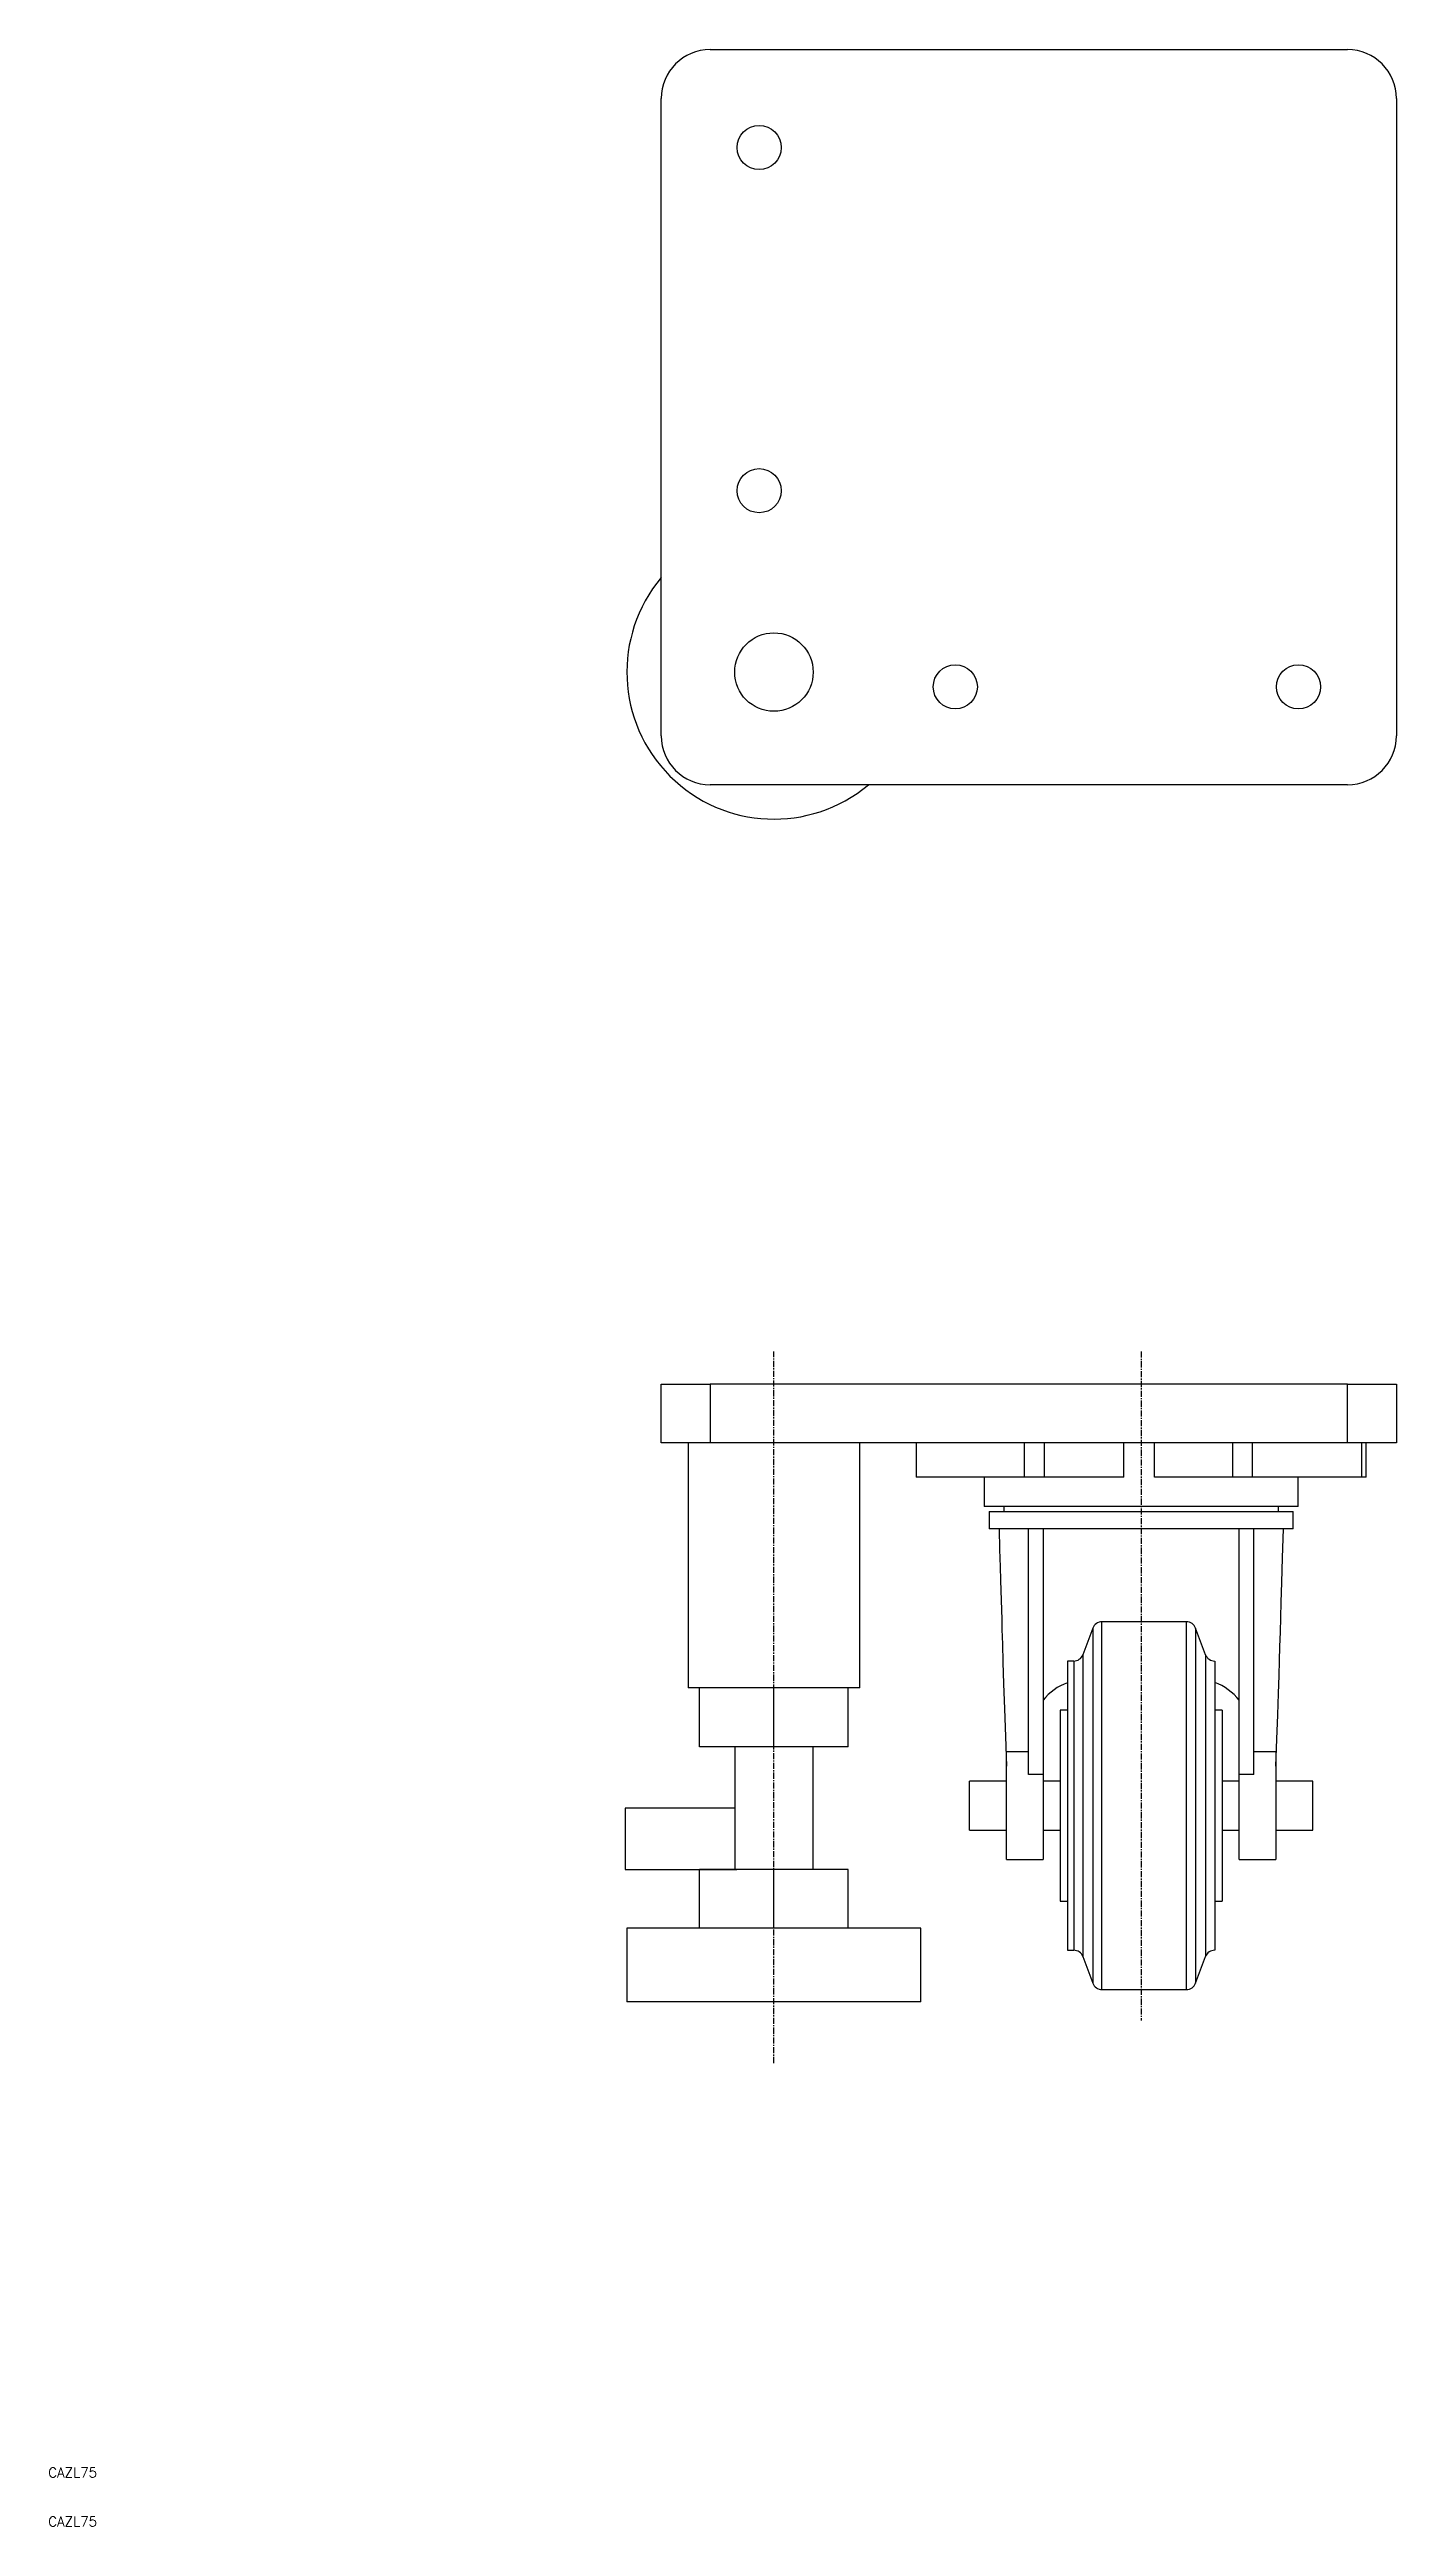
# Model space of a CAD drawing. Extents: x 10 to 656, y 10 to 515.
# Drawn here: x 10 to 285, y 10 to 515 of the extents above; entities that cross this region are included whole.
import ezdxf

# ---------------------------------------------------------------- set-up
doc = ezdxf.new("R2010")
doc.units = 0
doc.linetypes.add('CENTER', pattern=[2, 1.25, -0.25, 0.25, -0.25])
doc.layers.get('0').update_dxf_attribs({"linetype": 'CONTINUOUS'})
doc.layers.add('CENTER', color=1, linetype='CENTER')
doc.styles.get("Standard").update_dxf_attribs({"font": 'txt', "bigfont": 'bigfont'})

msp = doc.modelspace()

# ---------------------------------------------------------------- texts
at = {"color": 7, "linetype": 'CONTINUOUS'}
for p in [(10, 20), (10, 10)]:
    msp.add_text('CAZL75', height=2, dxfattribs=at).set_placement(p)

# ---------------------------------------------------------------- linework, layer by layer
at = {"color": 7, "linetype": 'CONTINUOUS'}
for p, q in [((145.03, 515.3), (275.03, 515.3)), ((135.03, 375.3), (135.03, 505.3)), ((285.03, 505.3), (285.03, 375.3)), ((275.03, 365.3), (145.03, 365.3)), ((135.03, 231.05), (135.03, 243.05)), ((135.03, 243.05), (145.03, 243.05)), ((275.03, 243.05), (145.03, 243.05)), ((145.03, 243.05), (145.03, 231.05)), ((275.03, 243.05), (285.03, 243.05)), ((275.03, 231.05), (275.03, 243.05)), ((285.03, 243.05), (285.03, 231.05)), ((145.03, 231.05), (135.03, 231.05)), ((140.53, 231.05), (140.53, 181.05)), ((275.03, 231.05), (145.03, 231.05)), ((175.53, 181.05), (175.53, 231.05)), ((187.05, 231.05), (187.05, 224.05)), ((209.12, 224.05), (209.12, 231.05)), ((213.21, 224.05), (213.21, 231.05)), ((229.39, 224.05), (229.39, 231.05)), ((235.64, 224.05), (235.64, 231.05)), ((251.66, 224.05), (251.66, 231.05)), ((255.64, 224.05), (255.64, 231.05)), ((285.03, 231.05), (275.03, 231.05)), ((277.96, 224.05), (277.96, 231.05)), ((278.85, 224.05), (278.85, 231.05)), ((209.12, 224.05), (187.05, 224.05)), ((200.95, 224.05), (200.95, 218.05)), ((213.21, 224.05), (209.12, 224.05)), ((229.39, 224.05), (213.21, 224.05)), ((251.66, 224.05), (235.64, 224.05)), ((255.64, 224.05), (251.66, 224.05)), ((277.96, 224.05), (255.64, 224.05)), ((264.95, 218.05), (264.95, 224.05)), ((278.85, 224.05), (277.96, 224.05)), ((255.26, 218.05), (200.95, 218.05)), ((204.95, 218.05), (204.95, 217.05)), ((264.95, 218.05), (255.26, 218.05)), ((260.95, 217.05), (260.95, 218.05)), ((201.95, 217.05), (201.95, 213.55)), ((201.95, 217.05), (263.95, 217.05)), ((232.95, 213.55), (201.95, 213.55)), ((209.95, 163.41), (209.95, 213.55)), ((212.95, 213.55), (212.95, 163.41)), ((263.95, 213.55), (232.95, 213.55)), ((252.95, 163.41), (252.95, 213.55)), ((255.95, 163.41), (255.95, 213.55)), ((263.95, 213.55), (263.95, 217.05)), ((223.08, 193.25), (221.05, 187.84)), ((223.08, 193.25), (223.08, 120.84)), ((242.18, 194.55), (224.95, 194.55)), ((224.95, 119.55), (224.95, 194.55)), ((242.18, 119.55), (242.18, 194.55)), ((246.08, 187.84), (244.05, 193.25)), ((244.05, 193.25), (244.05, 120.84)), ((221.05, 187.84), (221.05, 126.25)), ((246.08, 187.84), (246.08, 126.25)), ((219.18, 186.55), (217.95, 186.55)), ((217.95, 186.55), (217.95, 157.05)), ((219.18, 186.55), (219.18, 127.55)), ((247.95, 186.55), (247.95, 127.55)), ((247.95, 186.55), (247.95, 157.05)), ((142.87, 181.05), (140.53, 181.05)), ((142.87, 169.05), (142.87, 181.05)), ((158.03, 181.05), (142.87, 181.05)), ((158.03, 169.05), (158.03, 181.05)), ((173.18, 181.05), (158.03, 181.05)), ((175.53, 181.05), (173.18, 181.05)), ((173.18, 169.05), (173.18, 181.05)), ((217.95, 176.55), (216.45, 176.55)), ((216.45, 176.55), (216.45, 157.05)), ((249.45, 176.55), (247.95, 176.55)), ((249.45, 176.55), (249.45, 157.05)), ((158.03, 169.05), (142.87, 169.05)), ((150.03, 169.05), (150.03, 144.05)), ((173.18, 169.05), (158.03, 169.05)), ((166.03, 144.05), (166.03, 169.05)), ((209.95, 168.05), (205.45, 168.05)), ((205.45, 146.05), (205.45, 168.05)), ((260.45, 168.05), (255.95, 168.05)), ((260.45, 168.05), (260.45, 146.05)), ((205.45, 162.05), (197.95, 162.05)), ((197.95, 152.05), (197.95, 162.05)), ((212.95, 163.41), (209.95, 163.41)), ((212.95, 163.41), (212.95, 146.05)), ((216.45, 162.05), (212.95, 162.05)), ((252.95, 162.05), (249.45, 162.05)), ((252.95, 146.05), (252.95, 163.41)), ((255.95, 163.41), (252.95, 163.41)), ((267.95, 162.05), (260.45, 162.05)), ((267.95, 152.05), (267.95, 162.05)), ((216.45, 157.05), (216.45, 137.55)), ((217.95, 157.05), (217.95, 127.55)), ((247.95, 157.05), (247.95, 127.55)), ((249.45, 157.05), (249.45, 137.55)), ((150.03, 156.55), (127.7, 156.55)), ((127.7, 156.55), (127.7, 144.05)), ((197.95, 152.05), (205.45, 152.05)), ((212.95, 152.05), (216.45, 152.05)), ((249.45, 152.05), (252.95, 152.05)), ((260.45, 152.05), (267.95, 152.05)), ((127.7, 144.05), (150.45, 144.05)), ((142.87, 132.05), (142.87, 144.05)), ((158.03, 144.05), (142.87, 144.05)), ((158.03, 132.05), (158.03, 144.05)), ((173.18, 144.05), (158.03, 144.05)), ((173.18, 132.05), (173.18, 144.05)), ((205.45, 146.05), (212.95, 146.05)), ((252.95, 146.05), (260.45, 146.05)), ((216.45, 137.55), (217.95, 137.55)), ((247.95, 137.55), (249.45, 137.55)), ((128.03, 132.05), (128.03, 117.05)), ((188.03, 132.05), (128.03, 132.05)), ((188.03, 117.05), (188.03, 132.05)), ((217.95, 127.55), (219.18, 127.55)), ((221.05, 126.25), (223.08, 120.84)), ((244.05, 120.84), (246.08, 126.25)), ((188.03, 117.05), (128.03, 117.05)), ((224.95, 119.55), (242.18, 119.55))]:
    msp.add_line(p, q, dxfattribs=at)
at = {"color": 7, "linetype": 'CONTINUOUS', "flags": 128}
for points in [[(203.95, 213.55), (204.07, 209.3), (204.17, 205.8), (204.25, 203.05), (204.31, 200.96), (204.37, 198.98), (204.43, 196.99), (204.49, 194.99), (204.55, 192.98), (204.64, 190.02), (204.75, 186.3), (204.89, 181.87), (205.05, 176.8), (205.24, 171.17), (205.45, 165.12)], [(260.45, 165.12), (260.64, 170.58), (260.81, 175.55), (260.95, 179.91), (261.07, 183.59), (261.16, 186.6), (261.25, 189.51), (261.34, 192.45), (261.43, 195.43), (261.52, 198.58), (261.64, 202.6), (261.78, 207.58), (261.95, 213.55)]]:
    msp.add_lwpolyline(points, dxfattribs=at)
at = {"color": 7, "linetype": 'CONTINUOUS'}
for centre, radius in [((155.03, 495.3), 4.5), ((155.03, 425.3), 4.5), ((158.03, 388.3), 8), ((195.03, 385.3), 4.5), ((265.03, 385.3), 4.5)]:
    msp.add_circle(centre, radius, dxfattribs=at)
for centre, radius, start, end in [((145.03, 505.3), 10, 90, 180), ((275.03, 505.3), 10, 0, 90), ((158.03, 388.3), 30, 140.0555, 309.9445), ((145.03, 375.3), 10, 180, 270), ((275.03, 375.3), 10, 270, 0), ((224.95, 192.55), 2, 90, 159.444), ((242.18, 192.55), 2, 20.556, 90), ((219.18, 188.55), 2, 270, 339.444), ((247.95, 188.55), 2, 200.556, 270), ((221.37, 172.07), 10.62, 108.8053, 142.4718), ((243.84, 171.28), 11.65, 38.5698, 69.3422), ((219.18, 125.55), 2, 20.556, 90), ((247.95, 125.55), 2, 90, 159.444), ((224.95, 121.55), 2, 200.556, 270), ((242.18, 121.55), 2, 270, 339.444)]:
    msp.add_arc(centre, radius, start, end, dxfattribs=at)
at = {"layer": 'CENTER', "color": 1, "linetype": 'CENTER'}
for p, q in [((158.03, 104.53), (158.03, 249.69)), ((232.95, 249.69), (232.95, 113.2))]:
    msp.add_line(p, q, dxfattribs=at)

msp.set_redraw_order([(e.dxf.handle, doc.entitydb.next_handle()) for e in msp.query("TEXT MTEXT ATTDEF DIMENSION ARC_DIMENSION")])  # texts and dimensions are drawn at this point

doc.saveas('drawing.dxf')
